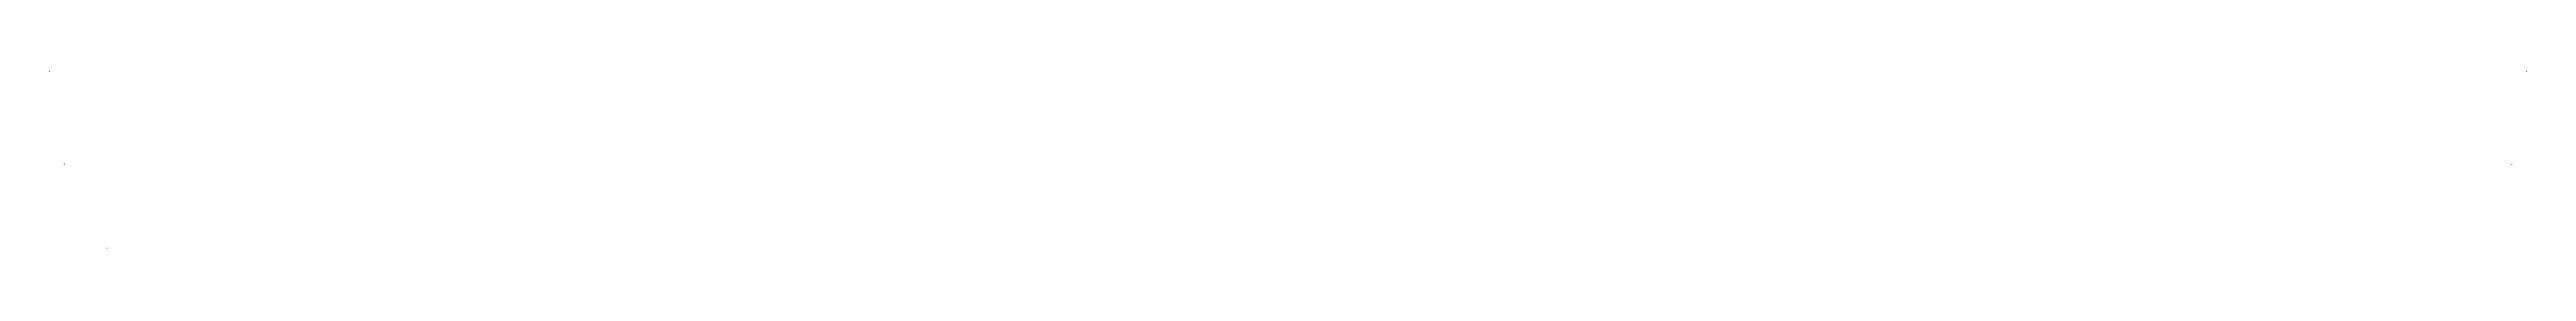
# Model space of a CAD drawing. Extents: x 100209 to 710499, y -54259 to 207392.
# Drawn here: x 572826 to 605067, y -54259 to -51936 of the extents above; entities that cross this region are included whole.
import ezdxf
from ezdxf.enums import TextEntityAlignment as Align

# ---------------------------------------------------------------- set-up
doc = ezdxf.new("R2010")
doc.units = 0
doc.header["$LTSCALE"] = 10
doc.header["$MEASUREMENT"] = 0
doc.layers.add('TEXT', color=7, linetype='Continuous')
doc.layers.add('小五金', color=253, linetype='Continuous', lineweight=15)
doc.styles.add('FS', font='romans.shx', dxfattribs={"width": 0.7, "height": 5, "bigfont": 'hztxt.shx'})

msp = doc.modelspace()

# ---------------------------------------------------------------- texts
at = {"layer": 'TEXT', "style": 'FS', "width": 0.8}
msp.add_text('M5', height=1.01, dxfattribs=at).set_placement((572827, -51936), align=Align.MIDDLE)
at = {"layer": 'TEXT', "style": 'FS', "text_generation_flag": 4, "width": 0.8}
for rotation, p in [(180, (605065, -51936)), (161.6829, (604875, -53147))]:
    msp.add_text('M5', height=1.01, rotation=rotation, dxfattribs=at).set_placement(p, align=Align.MIDDLE)
at = {"layer": 'TEXT', "style": 'FS', "oblique": 360, "width": 0.8}
for rotation, p in [(18.3171, (573018, -53147)), (36.6362, (573574, -54241))]:
    msp.add_text('M5', height=1.01, rotation=rotation, dxfattribs=at).set_placement(p, align=Align.MIDDLE)

# ---------------------------------------------------------------- next in the draw order: wipeouts: each hides what was drawn before it
for points in [[(572834, -51956), (572835, -51956), (572833, -51957), (572828, -51957), (572828, -51955), (572833, -51955)], [(605059, -51956), (605058, -51956), (605060, -51957), (605064, -51957), (605064, -51955), (605060, -51955)], [(573030, -53164), (573032, -53164), (573030, -53166), (573026, -53167), (573025, -53165), (573029, -53164)], [(573591, -54252), (573592, -54252), (573591, -54254), (573587, -54257), (573586, -54255), (573589, -54253)]]:
    msp.add_wipeout(points).dxf.layer = '小五金'

# ---------------------------------------------------------------- next in the draw order: wipeouts: each hides what was drawn before it
for points in [[(572830, -51957), (572830, -51958), (572830, -51958), (572830, -51957), (572829, -51955), (572830, -51955), (572830, -51955), (572830, -51955)], [(605062, -51957), (605063, -51958), (605063, -51958), (605063, -51957), (605063, -51955), (605063, -51955), (605063, -51955), (605063, -51955)], [(573028, -53167), (573027, -53167), (573027, -53167), (573027, -53167), (573026, -53165), (573026, -53164), (573026, -53164), (573026, -53165)], [(573589, -54256), (573589, -54256), (573589, -54256), (573588, -54256), (573587, -54255), (573587, -54254), (573587, -54254), (573587, -54254)]]:
    msp.add_wipeout(points).dxf.layer = '小五金'

# ---------------------------------------------------------------- next in the draw order: wipeouts: each hides what was drawn before it
for points in [[(572831, -51957), (572831, -51958), (572831, -51958), (572831, -51957), (572830, -51955), (572831, -51955), (572831, -51955), (572831, -51955)], [(605061, -51957), (605062, -51958), (605062, -51958), (605062, -51957), (605062, -51955), (605062, -51955), (605062, -51955), (605062, -51955)], [(573029, -53166), (573028, -53167), (573028, -53167), (573028, -53166), (573027, -53164), (573027, -53164), (573027, -53164), (573027, -53164)], [(573590, -54255), (573590, -54255), (573590, -54255), (573589, -54255), (573588, -54254), (573588, -54253), (573588, -54253), (573588, -54254)]]:
    msp.add_wipeout(points).dxf.layer = '小五金'

# ---------------------------------------------------------------- next in the draw order: wipeouts: each hides what was drawn before it
for points in [[(572833, -51957), (572832, -51958), (572832, -51958), (572832, -51957), (572831, -51955), (572832, -51955), (572832, -51955), (572832, -51955)], [(605060, -51957), (605060, -51958), (605060, -51958), (605061, -51957), (605061, -51955), (605061, -51955), (605061, -51955), (605061, -51955)], [(573030, -53166), (573030, -53166), (573030, -53166), (573029, -53166), (573028, -53164), (573028, -53164), (573028, -53164), (573028, -53164)], [(573591, -54254), (573591, -54255), (573591, -54255), (573590, -54255), (573588, -54253), (573588, -54253), (573588, -54253), (573589, -54253)]]:
    msp.add_wipeout(points).dxf.layer = '小五金'

# ---------------------------------------------------------------- next in the draw order: wipeouts: each hides what was drawn before it
for points in [[(572835, -51956), (572834, -51957), (572834, -51957), (572834, -51956), (572834, -51956), (572834, -51955), (572834, -51955), (572834, -51956)], [(605059, -51957), (605059, -51957), (605059, -51957), (605060, -51957), (605060, -51955), (605060, -51955), (605060, -51955), (605060, -51955)], [(573031, -53165), (573030, -53166), (573030, -53166), (573030, -53165), (573029, -53164), (573029, -53163), (573029, -53163), (573030, -53164)], [(573592, -54252), (573592, -54253), (573592, -54253), (573591, -54253), (573591, -54252), (573591, -54252), (573591, -54252), (573591, -54252)]]:
    msp.add_wipeout(points).dxf.layer = '小五金'

# ---------------------------------------------------------------- next in the draw order: wipeouts: each hides what was drawn before it
for points in [[(572834, -51957), (572833, -51957), (572833, -51957), (572833, -51957), (572833, -51955), (572833, -51955), (572833, -51955), (572833, -51955)], [(605064, -51953), (605066, -51953), (605066, -51954), (605066, -51954), (605066, -51954), (605066, -51954), (605067, -51954), (605067, -51955), (605067, -51955), (605067, -51955), (605067, -51956), (605067, -51956), (605067, -51956), (605065, -51956), (605065, -51956), (605065, -51956), (605067, -51956), (605067, -51956), (605067, -51957), (605067, -51957), (605067, -51957), (605067, -51958), (605067, -51958), (605066, -51958), (605066, -51958), (605066, -51959), (605066, -51959), (605066, -51959), (605064, -51959), (605064, -51956)], [(573025, -53163), (573023, -53164), (573023, -53164), (573023, -53164), (573023, -53165), (573023, -53165), (573023, -53165), (573023, -53165), (573023, -53166), (573023, -53166), (573023, -53166), (573023, -53167), (573023, -53167), (573024, -53166), (573024, -53166), (573025, -53167), (573023, -53167), (573023, -53167), (573023, -53167), (573023, -53168), (573024, -53168), (573024, -53168), (573024, -53168), (573024, -53169), (573024, -53169), (573024, -53169), (573025, -53169), (573025, -53169), (573026, -53169), (573025, -53166)], [(573591, -54253), (573591, -54254), (573591, -54254), (573591, -54254), (573589, -54253), (573589, -54252), (573589, -54252), (573590, -54252)]]:
    msp.add_wipeout(points).dxf.layer = '小五金'

# ---------------------------------------------------------------- next in the draw order: wipeouts: each hides what was drawn before it
for points in [[(572828, -51953), (572827, -51953), (572827, -51954), (572827, -51954), (572826, -51954), (572826, -51954), (572826, -51954), (572826, -51955), (572826, -51955), (572826, -51955), (572826, -51956), (572826, -51956), (572826, -51956), (572827, -51956), (572827, -51956), (572827, -51956), (572826, -51956), (572826, -51956), (572826, -51957), (572826, -51957), (572826, -51957), (572826, -51958), (572826, -51958), (572826, -51958), (572826, -51958), (572827, -51959), (572827, -51959), (572827, -51959), (572828, -51959), (572828, -51956)], [(605061, -51957), (605062, -51958), (605062, -51958), (605062, -51957), (605062, -51955), (605062, -51955), (605062, -51955), (605062, -51955)], [(573029, -53166), (573028, -53167), (573028, -53167), (573028, -53166), (573027, -53164), (573027, -53164), (573027, -53164), (573027, -53164)], [(573585, -54254), (573584, -54255), (573584, -54255), (573584, -54255), (573584, -54255), (573584, -54256), (573584, -54256), (573584, -54256), (573584, -54256), (573584, -54257), (573584, -54257), (573585, -54257), (573585, -54257), (573586, -54256), (573586, -54257), (573586, -54257), (573585, -54258), (573585, -54258), (573585, -54258), (573585, -54258), (573586, -54258), (573586, -54258), (573586, -54259), (573586, -54259), (573586, -54259), (573587, -54259), (573587, -54259), (573587, -54259), (573588, -54258), (573587, -54256)]]:
    msp.add_wipeout(points).dxf.layer = '小五金'

# ---------------------------------------------------------------- next in the draw order: wipeouts: each hides what was drawn before it
for points in [[(572831, -51957), (572831, -51958), (572831, -51958), (572831, -51957), (572830, -51955), (572831, -51955), (572831, -51955), (572831, -51955)], [(605060, -51957), (605060, -51958), (605060, -51958), (605061, -51957), (605061, -51955), (605061, -51955), (605061, -51955), (605061, -51955)], [(573030, -53166), (573030, -53166), (573030, -53166), (573029, -53166), (573028, -53164), (573028, -53164), (573028, -53164), (573028, -53164)], [(573590, -54255), (573590, -54255), (573590, -54255), (573589, -54255), (573588, -54254), (573588, -54253), (573588, -54253), (573588, -54254)]]:
    msp.add_wipeout(points).dxf.layer = '小五金'

# ---------------------------------------------------------------- next in the draw order: wipeouts: each hides what was drawn before it
for points in [[(572833, -51957), (572832, -51958), (572832, -51958), (572832, -51957), (572831, -51955), (572832, -51955), (572832, -51955), (572832, -51955)], [(573591, -54254), (573591, -54255), (573591, -54255), (573590, -54255), (573588, -54253), (573588, -54253), (573588, -54253), (573589, -54253)]]:
    msp.add_wipeout(points).dxf.layer = '小五金'

doc.saveas('drawing.dxf')
